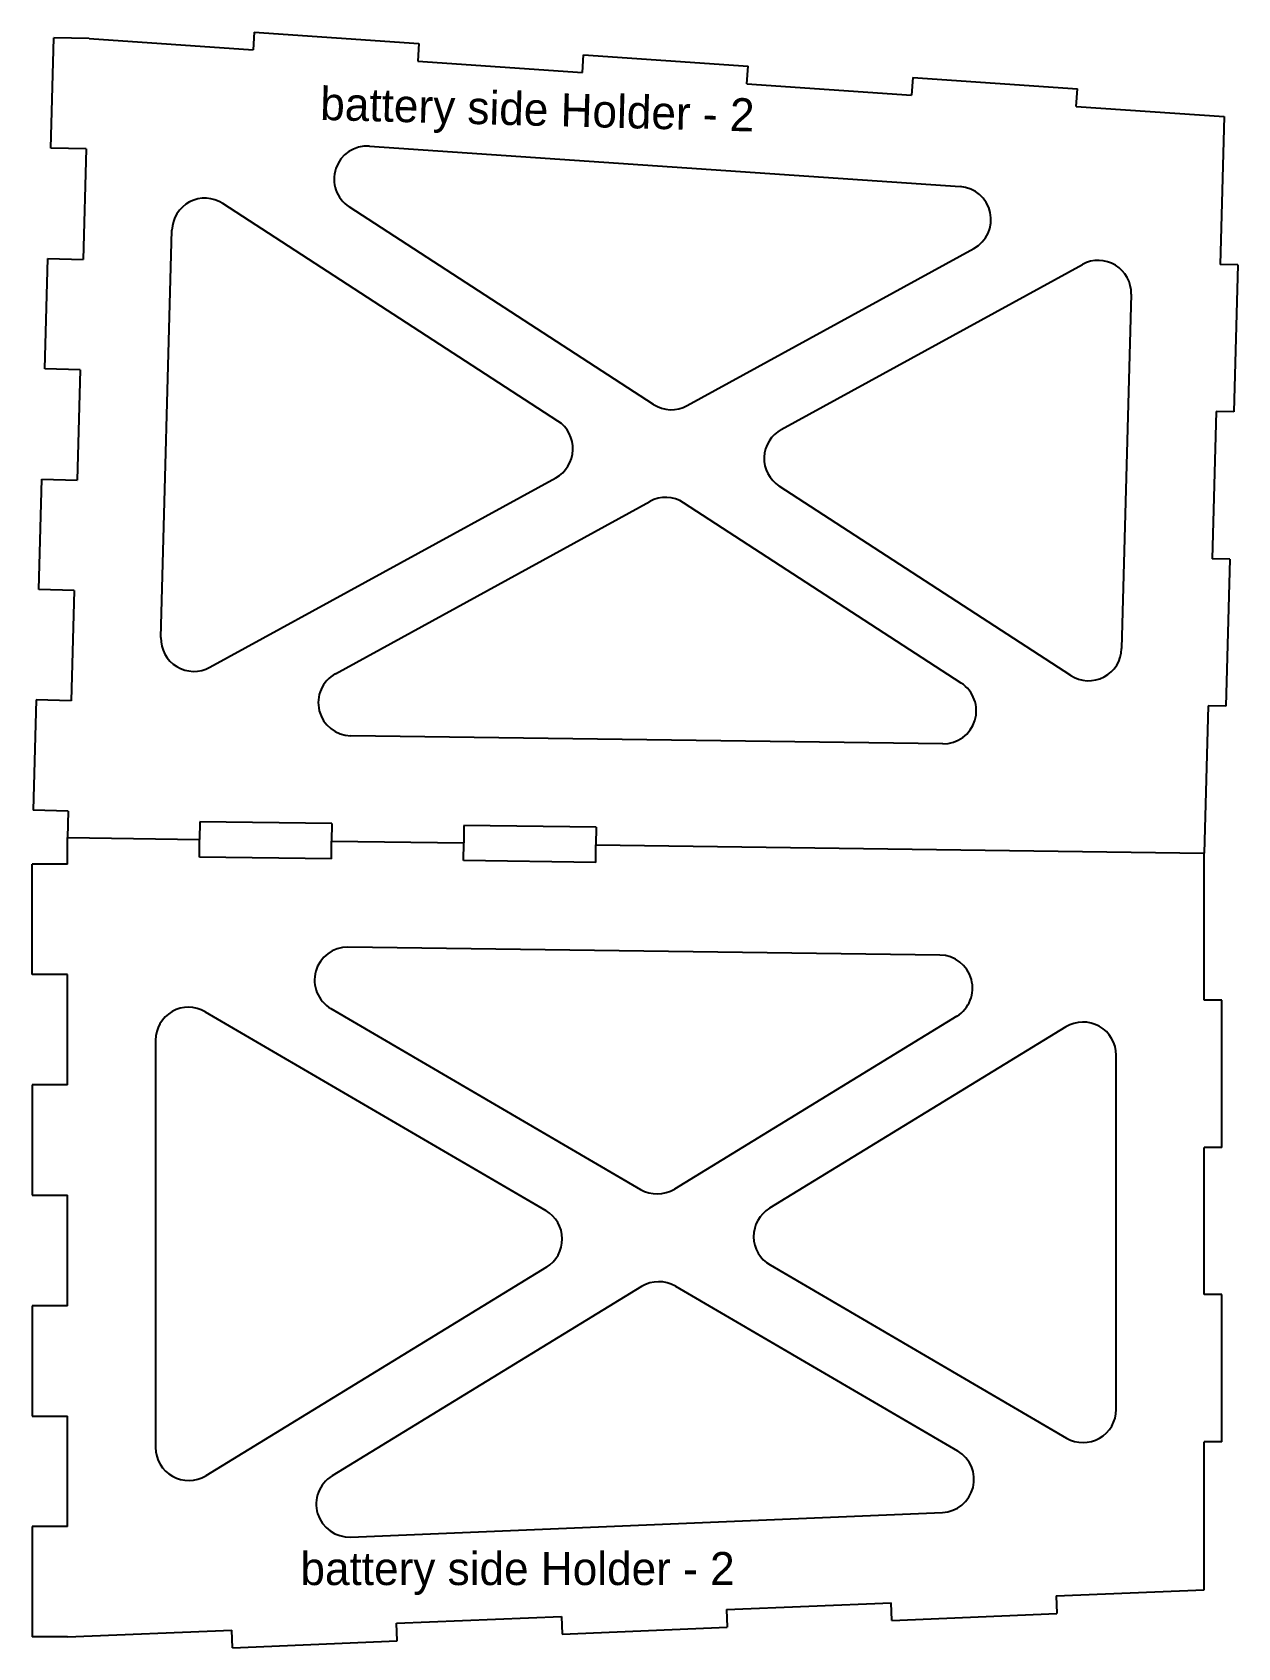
# Model space of a CAD drawing. Header units: inches. Extents: x -1514 to 1282, y -2074 to 286.
# Drawn here: x 68.28 to 95.67, y 113.59 to 150.28 of the extents above; entities that cross this region are included whole.
import ezdxf

# ---------------------------------------------------------------- set-up
doc = ezdxf.new("R2010")
doc.units = ezdxf.units.IN
doc.header["$LTSCALE"] = 0.1
doc.header["$MEASUREMENT"] = 0

msp = doc.modelspace()

# ---------------------------------------------------------------- texts
at = {"insert": (74.81285, 148.06151), "char_height": 0.75, "attachment_point": 7, "rotation": 358.450374}
msp.add_mtext_dynamic_manual_height_columns('battery side Holder - 2', width=23.1830965, gutter_width=1, heights=[0.15205], dxfattribs=at)
at = {"insert": (74.37603, 115.76097), "char_height": 0.75, "attachment_point": 1}
msp.add_mtext_dynamic_manual_height_columns('battery side Holder - 2', width=23.1830965, gutter_width=1, heights=[0.15205], dxfattribs=at)

# ---------------------------------------------------------------- linework, layer by layer
at = {"color": 7, "linetype": 'Continuous', "lineweight": 25}
for p, q in [((68.70748, 147.64691), (68.77529, 150.15328)), ((69.575, 150.13164), (68.77529, 150.15328)), ((69.575, 150.13164), (73.29968, 149.87625)), ((73.32703, 150.27516), (73.29968, 149.87625)), ((73.32703, 150.27516), (77.06825, 150.01863)), ((77.06825, 150.01863), (77.0409, 149.61972)), ((80.78211, 149.36318), (80.80946, 149.7621)), ((80.80946, 149.7621), (84.55068, 149.50557)), ((77.0409, 149.61972), (80.78211, 149.36318)), ((84.52333, 149.10665), (84.55068, 149.50557)), ((84.52333, 149.10665), (88.26454, 148.85012)), ((88.29189, 149.24904), (88.26454, 148.85012)), ((88.29189, 149.24904), (92.03311, 148.9925)), ((92.00576, 148.59359), (92.03311, 148.9925)), ((92.00576, 148.59359), (95.3641, 148.36331)), ((95.3641, 148.36331), (95.27325, 145.00524)), ((69.50719, 147.62527), (68.70748, 147.64691)), ((69.50719, 147.62527), (69.43939, 145.11891)), ((75.94396, 147.69024), (89.36974, 146.76964)), ((80.22622, 141.44605), (72.61606, 146.3866)), ((82.39754, 141.8248), (75.48426, 146.31293)), ((71.2078, 136.53141), (71.45794, 145.77782)), ((83.16626, 141.79609), (89.67876, 145.36363)), ((68.57188, 142.63417), (68.63968, 145.14054)), ((68.63968, 145.14054), (69.43939, 145.11891)), ((85.30327, 141.25642), (92.14409, 145.00381)), ((95.67311, 144.99442), (95.27325, 145.00524)), ((95.67311, 144.99442), (95.58269, 141.65223)), ((93.25414, 144.32576), (93.03644, 136.27861)), ((69.37158, 142.61254), (68.57188, 142.63417)), ((69.37158, 142.61254), (69.30378, 140.10617)), ((95.18284, 141.66305), (95.09242, 138.32085)), ((95.58269, 141.65223), (95.18284, 141.66305)), ((72.31786, 135.85335), (80.17816, 140.15922)), ((68.43627, 137.62143), (68.50407, 140.1278)), ((68.50407, 140.1278), (69.30378, 140.10617)), ((91.87833, 135.66983), (85.25521, 139.96959)), ((75.17188, 135.70646), (82.31518, 139.61955)), ((89.39161, 135.49584), (83.08389, 139.59084)), ((95.49228, 138.31004), (95.09242, 138.32085)), ((95.49228, 138.31004), (95.40186, 134.96784)), ((69.23598, 137.5998), (68.43627, 137.62143)), ((69.23598, 137.5998), (69.16817, 135.09343)), ((68.36846, 135.11506), (68.30066, 132.6087)), ((69.16817, 135.09343), (68.36846, 135.11506)), ((95.00201, 134.97866), (94.91159, 131.63647)), ((95.40186, 134.96784), (95.00201, 134.97866)), ((88.97308, 134.11685), (75.52206, 134.29876)), ((69.10037, 132.58706), (68.30066, 132.6087)), ((69.10037, 132.58706), (69.0841, 131.98576)), ((72.09204, 132.34496), (72.08663, 131.94515)), ((75.09176, 132.3044), (72.09204, 132.34496)), ((75.09176, 132.3044), (75.08635, 131.90458)), ((78.09149, 132.26383), (78.08608, 131.86402)), ((81.09662, 132.22319), (78.09149, 132.26383)), ((69.0841, 131.98576), (72.08663, 131.94515)), ((69.0841, 131.38423), (69.0841, 131.98576)), ((69.0841, 131.98576), (72.08663, 131.94515)), ((72.08122, 131.54534), (72.08663, 131.94515)), ((75.08095, 131.50477), (75.08635, 131.90458)), ((75.08635, 131.90458), (78.08608, 131.86402)), ((75.08635, 131.90458), (78.08608, 131.86402)), ((78.08067, 131.4642), (78.08608, 131.86402)), ((81.09122, 131.82337), (94.91159, 131.63647)), ((81.09122, 131.82337), (94.91159, 131.63647)), ((69.0841, 131.38423), (68.2841, 131.38423)), ((68.2841, 128.87695), (68.2841, 131.38423)), ((75.08095, 131.50477), (72.08122, 131.54534)), ((81.08581, 131.42356), (78.08067, 131.4642)), ((94.91159, 128.29305), (94.91159, 131.63647)), ((88.90817, 129.31759), (75.45716, 129.4995)), ((69.0841, 128.87695), (68.2841, 128.87695)), ((69.0841, 126.36966), (69.0841, 128.87695)), ((75.06903, 128.10178), (82.1039, 123.99695)), ((95.31159, 128.29305), (94.91159, 128.29305)), ((95.31159, 124.94964), (95.31159, 128.29305)), ((72.21208, 128.03212), (79.95307, 123.51527)), ((89.28926, 127.92778), (82.87311, 124.00486)), ((91.77036, 127.68661), (85.03339, 123.56753)), ((71.0841, 127.38434), (71.0841, 118.13454)), ((92.91159, 118.99665), (92.91159, 127.04673)), ((69.0841, 126.36966), (68.2841, 126.36966)), ((68.2841, 126.36966), (68.2841, 123.86237)), ((94.91159, 121.60622), (94.91159, 124.94964)), ((95.31159, 124.94964), (94.91159, 124.94964)), ((68.2841, 123.86237), (69.0841, 123.86237)), ((69.0841, 121.35509), (69.0841, 123.86237)), ((79.96632, 122.22761), (72.22533, 117.49467)), ((85.04664, 122.27987), (91.78361, 118.34886)), ((82.1266, 121.79028), (75.09447, 117.49074)), ((82.89581, 121.79819), (89.30946, 118.05584)), ((95.31159, 121.60622), (94.91159, 121.60622)), ((95.31159, 118.26281), (95.31159, 121.60622)), ((69.0841, 121.35509), (68.2841, 121.35509)), ((68.2841, 121.35509), (68.2841, 118.8478)), ((68.2841, 118.8478), (69.0841, 118.8478)), ((69.0841, 116.34052), (69.0841, 118.8478)), ((94.91159, 114.90351), (94.91159, 118.26281)), ((95.31159, 118.26281), (94.91159, 118.26281)), ((69.0841, 116.34052), (68.2841, 116.34052)), ((68.2841, 116.34052), (68.2841, 113.83323)), ((75.51675, 116.10151), (88.96253, 116.6587)), ((91.54825, 114.76413), (94.91159, 114.90351)), ((84.05468, 114.4536), (87.80147, 114.60887)), ((87.81802, 114.20936), (87.80147, 114.60887)), ((91.54825, 114.76413), (91.56481, 114.36462)), ((76.56111, 114.14307), (80.3079, 114.29834)), ((76.57767, 113.74357), (76.56111, 114.14307)), ((80.3079, 114.29834), (80.32445, 113.89883)), ((84.05468, 114.4536), (84.07124, 114.0541)), ((87.81802, 114.20936), (91.56481, 114.36462)), ((69.0841, 113.83323), (68.2841, 113.83323)), ((69.0841, 113.83323), (72.81433, 113.98781)), ((72.83088, 113.5883), (72.81433, 113.98781)), ((72.83088, 113.5883), (76.57767, 113.74357)), ((80.32445, 113.89883), (84.07124, 114.0541))]:
    msp.add_line(p, q, dxfattribs=at)
for p in [(81.09662, 132.22319), (81.08581, 131.42356)]:
    msp.add_line(p, (81.09122, 131.82337))
for centre, start, end in [((75.89265, 146.94199), 86.077433, 237.008196), ((89.31844, 146.0214), 298.713851, 86.077433), ((72.20767, 145.75754), 57.008196, 178.450374), ((92.50441, 144.34604), 358.450374, 118.713851), ((82.80593, 142.45386), 237.008196, 298.713851), ((79.81783, 140.81699), 298.713851, 57.008196), ((85.6636, 140.59865), 118.713851, 237.008196), ((82.6755, 138.96178), 57.008196, 118.713851), ((71.95753, 136.51113), 178.450374, 298.713851), ((92.28672, 136.29889), 237.008196, 358.450374), ((75.5322, 135.04869), 118.713851, 269.225187), ((88.98322, 134.86678), 269.225187, 57.008196), ((75.44702, 128.74957), 89.225187, 239.736523), ((88.89803, 128.56766), 301.442178, 89.225187), ((71.8341, 127.38434), 59.736523, 180), ((92.16159, 127.04673), 0, 121.442178), ((82.48188, 124.64474), 239.736523, 301.442178), ((79.57509, 122.86749), 301.442178, 59.736523), ((85.42462, 122.92766), 121.442178, 239.736523), ((82.51783, 121.1504), 59.736523, 121.442178), ((92.16159, 118.99665), 239.736523, 0), ((71.8341, 118.13454), 180, 301.442178), ((88.93147, 117.40805), 272.372941, 59.736523), ((75.4857, 116.85087), 121.442178, 272.372941)]:
    msp.add_arc(centre, 0.75, start, end, dxfattribs=at)

msp.set_redraw_order([(e.dxf.handle, doc.entitydb.next_handle()) for e in msp.query("TEXT MTEXT ATTDEF DIMENSION ARC_DIMENSION")])  # texts and dimensions are drawn at this point

doc.saveas('drawing.dxf')
